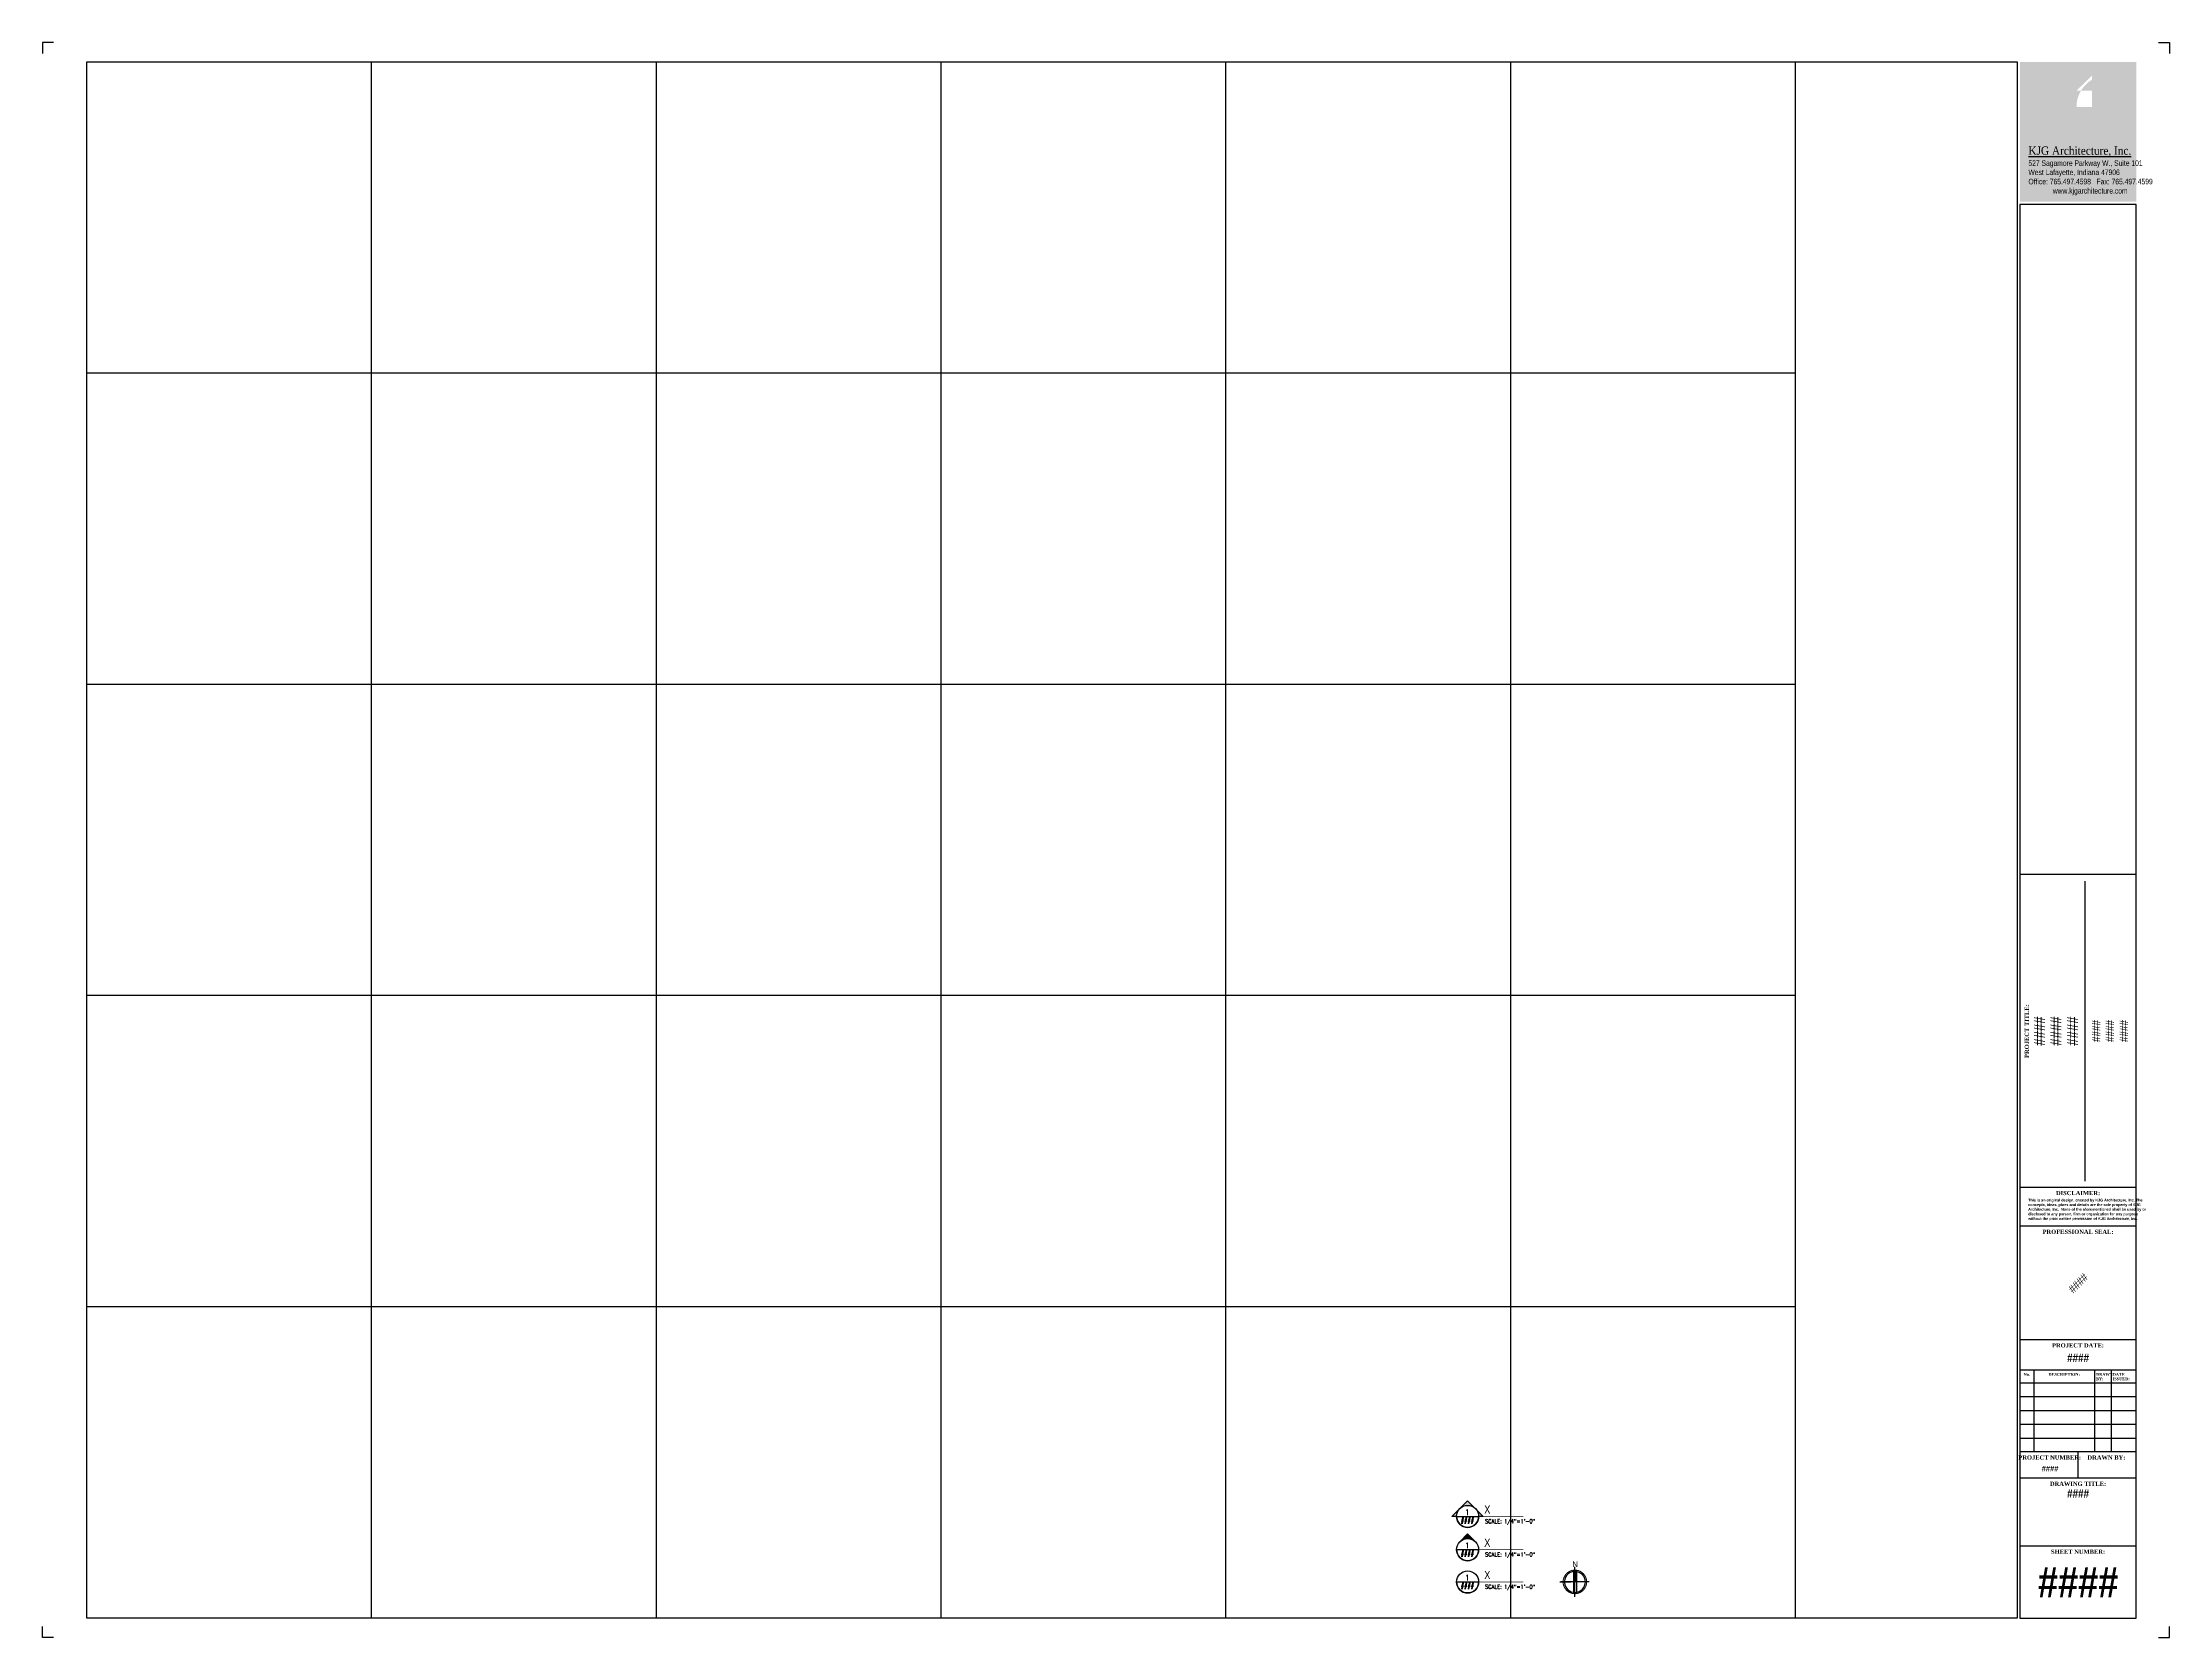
# Paper-space layout '36x48' of a CAD drawing. Header units: inches. Extents: x 0 to 48, y 0 to 36.
import ezdxf
from ezdxf.enums import TextEntityAlignment as Align

# ---------------------------------------------------------------- set-up
doc = ezdxf.new("R2010")
doc.units = ezdxf.units.IN
doc.header["$LTSCALE"] = 0.5
doc.header["$MEASUREMENT"] = 0
doc.layers.get('Defpoints').update_dxf_attribs({"color": 27})
doc.layers.add('A-Anno-Note', color=4, linetype='Continuous')
doc.layers.add('G-Anno-Ttlb', color=7, linetype='Continuous')
doc.layers.add('G-Anno-Nplt', color=140, linetype='Continuous', plot=False)
doc.styles.add('Archstyle', font='romans.shx', dxfattribs={"width": 0.8, "height": 0.09375})
doc.styles.add('Arial', font='arial.ttf', dxfattribs={"width": 0.85})
doc.styles.add('Arial Bold', font='arialbd.ttf', dxfattribs={"width": 0.85})
doc.styles.get("Standard").update_dxf_attribs({"font": 'romans.shx', "width": 0.8})
doc.styles.add('TimesNewRoman', font='timesbd.ttf', dxfattribs={"height": 0.625})

# ---------------------------------------------------------------- blocks, each defined once
blk = doc.blocks.new('BORDER36x48')
at = {"layer": 'G-Anno-Ttlb'}
h = blk.add_hatch(color=7, dxfattribs=at)
h.dxf.hatch_style = 1
edge = h.paths.add_edge_path()
edge.add_line((46.254, 34.546), (45.902, 34.546))
edge.add_arc((46.617, 34.546), 0.715, 149.4179, 180, ccw=False)
edge.add_line((46.002, 34.91), (46.254, 34.91))
edge.add_line((46.254, 34.91), (46.254, 34.546))
h.paths.add_polyline_path([(45.902, 35.261), (46.254, 35.261), (46.254, 34.91), (45.902, 34.91)])
h.paths.add_polyline_path([(44.924, 34.91), (44.924, 35.261), (45.275, 35.261), (45.275, 34.91)])
edge = h.paths.add_edge_path()
edge.add_line((46.605, 34.722), (46.956, 34.722))
edge.add_line((46.956, 34.722), (46.956, 33.831))
edge.add_line((46.956, 33.831), (46.617, 33.831))
edge.add_arc((46.617, 34.546), 0.715, 180, 270, ccw=False)
edge.add_line((45.902, 34.546), (46.254, 34.546))
edge.add_arc((46.617, 34.546), 0.364, 180, 331.1343)
edge.add_line((46.936, 34.371), (46.605, 34.371))
edge.add_line((46.605, 34.371), (46.605, 34.722))
edge = h.paths.add_edge_path()
edge.add_line((46.617, 35.261), (46.956, 35.261))
edge.add_line((46.956, 35.261), (46.956, 34.91))
edge.add_line((46.956, 34.91), (46.617, 34.91))
edge.add_arc((46.617, 34.546), 0.364, 90, 180)
edge.add_line((46.254, 34.546), (46.254, 35.162))
edge.add_arc((46.617, 34.546), 0.715, 90, 120.5821, ccw=False)
h.paths.add_polyline_path([(45.902, 35.261), (45.902, 34.91), (45.29, 34.298), (45.275, 34.313), (45.275, 34.78), (45.757, 35.261)])
h.paths.add_polyline_path([(44.625, 32.406), (47.25, 32.406), (47.25, 35.562), (44.625, 35.562)])
edge = h.paths.add_edge_path()
edge.add_line((46.254, 33.831), (45.757, 33.831))
edge.add_line((45.757, 33.831), (45.29, 34.298))
edge.add_line((45.29, 34.298), (45.538, 34.546))
edge.add_line((45.538, 34.546), (45.902, 34.182))
edge.add_line((45.902, 34.182), (45.902, 34.546))
edge.add_arc((46.617, 34.546), 0.715, 180, 239.4179)
edge.add_line((46.254, 33.931), (46.254, 33.831))
h = blk.add_hatch(color=130, dxfattribs=at)
h.paths.add_polyline_path([(45.275, 35.261), (44.924, 35.261), (44.924, 34.91), (45.275, 34.91)])
h.paths.add_polyline_path([(45.902, 34.91), (45.902, 35.261), (45.757, 35.261), (45.275, 34.78), (45.275, 34.313), (45.29, 34.298)])
h = blk.add_hatch(color=160, dxfattribs=at)
h.paths.add_polyline_path([(45.902, 34.546), (45.902, 34.182), (45.538, 34.546), (45.29, 34.298), (45.757, 33.831), (46.254, 33.831), (46.254, 33.931, -0.265229)])
h.paths.add_polyline_path([(46.254, 35.162, 0.126488), (46.002, 34.91), (46.254, 34.91)])
h.paths.add_polyline_path([(46.254, 35.261), (45.902, 35.261), (45.902, 34.91)])
h = blk.add_hatch(color=130, dxfattribs=at)
h.paths.add_polyline_path([(46.956, 35.261), (46.617, 35.261, 0.134237), (46.254, 35.162), (46.254, 34.546, -0.414214), (46.617, 34.91), (46.956, 34.91)])
h.paths.add_polyline_path([(46.956, 34.722), (46.605, 34.722), (46.605, 34.371), (46.936, 34.371, -0.77522), (46.254, 34.546), (45.902, 34.546, 0.414214), (46.617, 33.831), (46.956, 33.831)])
at = {"layer": 'G-Anno-Nplt'}
for points in [[(0.25, 36), (0, 36), (0, 35.75)], [(47.75, 36), (48, 36), (48, 35.75)], [(0.25, 0), (0, 0), (0, 0.25)], [(47.75, 0), (48, 0), (48, 0.25)]]:
    blk.add_lwpolyline(points, dxfattribs=at)
at = {"layer": 'G-Anno-Ttlb'}
for p, q in [((47.25, 17.218), (44.625, 17.218)), ((47.25, 10.156), (44.625, 10.156)), ((47.25, 9.281), (44.625, 9.281)), ((47.25, 6.718), (44.625, 6.718)), ((47.25, 6.031), (44.625, 6.031)), ((44.937, 6.031), (44.937, 4.187)), ((46.312, 6.031), (46.312, 4.187)), ((46.687, 6.031), (46.687, 4.187)), ((44.625, 5.749), (47.25, 5.749)), ((44.625, 5.437), (47.25, 5.437)), ((44.625, 5.124), (47.25, 5.124)), ((44.625, 4.812), (47.25, 4.812)), ((44.625, 4.499), (47.25, 4.499)), ((47.25, 4.187), (44.625, 4.187)), ((45.937, 3.594), (45.937, 4.187)), ((47.25, 3.594), (44.625, 3.594)), ((47.25, 2.062), (44.625, 2.062))]:
    blk.add_line(p, q, dxfattribs=at)
blk.add_lwpolyline([(44.562, 0.437), (1, 0.437), (1, 35.562), (44.562, 35.562), (44.562, 0.437)], dxfattribs=at)
blk.add_lwpolyline([(44.562, 0.437), (1, 0.437), (1, 35.562), (44.562, 35.562), (44.562, 0.437)], dxfattribs=at)
blk.add_lwpolyline([(44.625, 0.437), (47.25, 0.437), (47.25, 32.343), (44.625, 32.343)], close=True, dxfattribs=at)
at = {"layer": 'G-Anno-Ttlb', "color": 3, "const_width": 0.0312}
blk.add_lwpolyline([(46.094, 10.298), (46.094, 17.076)], dxfattribs=at)
at = {"style": 'Arial', "width": 0.85, "flags": 8}
for tag, p, height, rotation in [('PROJECTNAME1_001', (45.188, 13.357), 0.25, 90), ('PROJECTNAME2_001', (45.563, 13.357), 0.25, 90), ('PROJECTNAME3_001', (45.938, 13.357), 0.25, 90), ('PROJECTADDRESS1_001', (46.438, 13.44), 0.188, 90), ('PROJECTADDRESS2_001', (46.75, 13.44), 0.188, 90), ('PROJECTADDRESS3_001', (47.063, 13.44), 0.188, 90), ('MILESTONE_001', (45.829, 7.758), 0.188, 45)]:
    blk.add_attdef(tag, p, '', height=height, rotation=rotation, dxfattribs=at)
at = {"style": 'Arial Bold', "width": 0.85, "flags": 8}
for tag, p, height in [('DATE_001', (45.69, 6.218), 0.188), ('PROJECT#_001', (45.116, 3.75), 0.125), ('SHEETNAME_001', (45.69, 3.156), 0.188), ('SHT#_001', (45.031, 0.906), 0.688)]:
    blk.add_attdef(tag, p, '', height=height, dxfattribs=at)
at = {"color": 4, "width": 0.85}
for tag, height, style, p in [('REV#1', 0.0938, 'Arial', (44.781, 5.654)), ('REV#2', 0.0938, 'Arial', (44.781, 5.342)), ('REVDRW#1', 0.0938, 'Arial', (46.5, 5.654)), ('REVDRW#2', 0.0938, 'Arial', (46.5, 5.342)), ('REVDATE#1', 0.0938, 'Arial', (46.969, 5.654)), ('REVDATE#2', 0.0938, 'Arial', (46.969, 5.342)), ('REV#3', 0.0938, 'Arial', (44.781, 5.029)), ('REVDRW#3', 0.0938, 'Arial', (46.5, 5.029)), ('REVDATE#3', 0.0938, 'Arial', (46.969, 5.029)), ('REV#4', 0.0938, 'Arial', (44.781, 4.717)), ('REV#5', 0.0938, 'Arial', (44.781, 4.404)), ('REVDRW#4', 0.0938, 'Arial', (46.5, 4.717)), ('REVDRW#5', 0.0938, 'Arial', (46.5, 4.404)), ('REVDATE#4', 0.0938, 'Arial', (46.969, 4.717)), ('REVDATE#5', 0.0938, 'Arial', (46.969, 4.404)), ('AUTHOR', 0.125, 'Arial Bold', (46.57, 3.812))]:
    blk.add_attdef(tag, text='', height=height, dxfattribs=dict(at, style=style)).set_placement(p, align=Align.MIDDLE_CENTER)
at = {"color": 4, "style": 'Arial', "width": 0.85}
for tag, p in [('REVDESC#1-1', (44.989, 5.654)), ('REVDESC#1-2', (44.989, 5.531)), ('REVDESC#2-1', (44.989, 5.342)), ('REVDESC#2-2', (44.989, 5.219)), ('REVDESC#3-1', (44.989, 5.029)), ('REVDESC#3-2', (44.989, 4.906)), ('REVDESC#4-1', (44.989, 4.717)), ('REVDESC#4-2', (44.989, 4.594)), ('REVDESC#5-1', (44.989, 4.404)), ('REVDESC#5-2', (44.989, 4.281))]:
    blk.add_attdef(tag, text='', height=0.0938, dxfattribs=at).set_placement(p, align=Align.MIDDLE_LEFT)
at = {"layer": 'G-Anno-Ttlb', "color": 3, "style": 'TimesNewRoman', "width": 0.85}
blk.add_text('PROJECT TITLE:', height=0.09375, rotation=90, dxfattribs=at).set_placement((44.781, 13.687), align=Align.MIDDLE_CENTER)
for s, height, p in [('DISCLAIMER:', 0.09375, (45.937, 10.031)), ('PROFESSIONAL SEAL:', 0.09375, (45.937, 9.156)), ('PROJECT DATE:', 0.09375, (45.937, 6.593)), ('No.', 0.0625, (44.781, 5.937)), ('DESCRIPTION:', 0.0625, (45.625, 5.937)), ('PROJECT NUMBER:', 0.09375, (45.297, 4.062)), ('DRAWN BY:', 0.0938, (46.578, 4.062)), ('DRAWING TITLE:', 0.09375, (45.937, 3.469)), ('SHEET NUMBER:', 0.09375, (45.937, 1.937))]:
    blk.add_text(s, height=height, dxfattribs=at).set_placement(p, align=Align.MIDDLE_CENTER)
for s, p in [('DRAWN', (46.344, 5.937)), ('BY:', (46.344, 5.837)), ('DATE', (46.719, 5.937)), ('ISSUED:', (46.719, 5.837))]:
    blk.add_text(s, height=0.0625, dxfattribs=at).set_placement(p, align=Align.MIDDLE_LEFT)
at = {"layer": 'G-Anno-Ttlb', "color": 110, "insert": (44.817, 33.654), "char_height": 0.1875, "attachment_point": 1, "style": 'TimesNewRoman'}
blk.add_mtext_dynamic_manual_height_columns('{\\fTimes New Roman|b0|i0|c0|p18;\\W0.9;\\LKJG Architecture, Inc.}\\P{\\fArial Narrow|b0|i0|c0|p34;\\H0.66667x;\\W0.85;527 Sagamore Parkway W., Suite 101\\PWest Lafayette, Indiana 47906\\POffice: 765.497.4598   Fax: 765.497.4599\\P             www.kjgarchitecture.com}', width=2.81654, gutter_width=3.125, heights=[0], dxfattribs=at)
at = {"layer": 'G-Anno-Ttlb', "color": 3, "insert": (44.812, 9.903), "char_height": 0.0625, "width": 2.40473, "attachment_point": 1, "style": 'Arial'}
blk.add_mtext('{\\Fsasb____.pfb|c0;This is an original design, created by KJG Architecture, Inc. The concepts, ideas, plans and details are the sole property of KJG Architecture, Inc.  None of the aforementioned shall be used by or disclosed to any person, firm or organization for any purpose without the prior written permission of KJG Architecture, Inc.}', dxfattribs=at)
blk = doc.blocks.new('KJG Plan Title')
blk.add_line((-0.25, 0), (0.25, 0))
at = {"const_width": 0.0156}
blk.add_lwpolyline([(0.25, 0), (1.262, 0)], dxfattribs=at)
blk.add_circle((0, 0), 0.25)
blk.add_arc((0, 0), 0.25, 180, 0)
at = {"style": 'Archstyle', "width": 0.8}
blk.add_text('SCALE:', height=0.0938, dxfattribs=at).set_placement((0.395, -0.156))
at = {"width": 0.8}
for tag, p, height, style in [('2', (0.375, 0.312), 0.188, 'Arial'), ('1', (0.375, 0.062), 0.188, 'Arial'), ('1/X"=1\'-0"', (0.824, -0.156), 0.0938, 'Archstyle')]:
    blk.add_attdef(tag, p, '', height=height, dxfattribs=dict(at, style=style))
at = {"style": 'Archstyle', "width": 0.8}
blk.add_attdef('#', text='', height=0.125, dxfattribs=at).set_placement((-0.004, 0.094), align=Align.MIDDLE_CENTER)
at = {"width": 0.8}
blk.add_attdef('#_001', (-0.154, -0.134), '', height=0.0938, dxfattribs=at)
blk = doc.blocks.new('KJG Elevation Title')
at = {"linetype": 'ByBlock', "lineweight": -2}
blk.add_hatch(color=0, dxfattribs=at).paths.add_polyline_path([(0, 0.354), (-0.177, 0.177, -0.414214), (0.177, 0.177)])
blk.add_line((-0.25, 0), (0.25, 0))
at = {"color": 0, "linetype": 'ByBlock', "lineweight": -2}
blk.add_lwpolyline([(-0.177, 0.177), (0, 0.354), (0.177, 0.177)], dxfattribs=at)
at = {"const_width": 0.0156}
blk.add_lwpolyline([(0.25, 0), (1.262, 0)], dxfattribs=at)
blk.add_circle((0, 0), 0.25)
blk.add_arc((0, 0), 0.25, 180, 0)
at = {"style": 'Archstyle', "width": 0.8}
blk.add_text('SCALE:', height=0.0938, dxfattribs=at).set_placement((0.395, -0.156))
at = {"width": 0.8}
for tag, p, height, style in [('2', (0.375, 0.312), 0.188, 'Arial'), ('1', (0.375, 0.062), 0.188, 'Arial'), ('1/X"=1\'-0"', (0.824, -0.156), 0.0938, 'Archstyle')]:
    blk.add_attdef(tag, p, '', height=height, dxfattribs=dict(at, style=style))
at = {"style": 'Archstyle', "width": 0.8}
blk.add_attdef('#', text='', height=0.125, dxfattribs=at).set_placement((-0.004, 0.094), align=Align.MIDDLE_CENTER)
at = {"width": 0.8}
blk.add_attdef('#_001', (-0.154, -0.134), '', height=0.0938, dxfattribs=at)
blk = doc.blocks.new('Anno_Arrow_A2')
at = {"linetype": 'ByBlock', "lineweight": -2}
h = blk.add_hatch(color=0, dxfattribs=at)
h.paths.add_polyline_path([(-1.77, 1.77), (-3.54, 0), (-2.5, 0, -0.198912)])
h.paths.add_polyline_path([(0, 3.54), (-1.77, 1.77, -0.414214), (1.77, 1.77)])
h.paths.add_polyline_path([(2.37, 1.16), (2.25, 1.1, -0.114349), (2.5, 0), (3.54, 0)])
h.paths.add_polyline_path([(1.77, 1.77, -0.082683), (2.25, 1.1), (2.37, 1.16)])
at = {"color": 0, "linetype": 'ByBlock', "lineweight": -2}
blk.add_lwpolyline([(-2.5, 0), (-3.54, 0), (0, 3.54), (3.54, 0), (2.5, 0)], dxfattribs=at)
blk = doc.blocks.new('KJG Section Title')
blk.add_line((-0.25, 0), (0.25, 0))
at = {"const_width": 0.0156}
blk.add_lwpolyline([(0.25, 0), (1.262, 0)], dxfattribs=at)
blk.add_circle((0, 0), 0.25)
blk.add_arc((0, 0), 0.25, 180, 0)
at = {"xscale": 0.1, "yscale": 0.1, "zscale": 0.1}
blk.add_blockref('Anno_Arrow_A2', (0, 0), dxfattribs=at)
at = {"style": 'Archstyle', "width": 0.8}
blk.add_text('SCALE:', height=0.0938, dxfattribs=at).set_placement((0.395, -0.156))
at = {"width": 0.8}
for tag, p, height, style in [('2', (0.375, 0.312), 0.188, 'Arial'), ('1', (0.375, 0.062), 0.188, 'Arial'), ('1/X"=1\'-0"', (0.824, -0.156), 0.0938, 'Archstyle')]:
    blk.add_attdef(tag, p, '', height=height, dxfattribs=dict(at, style=style))
at = {"style": 'Archstyle', "width": 0.8}
blk.add_attdef('#', text='', height=0.125, dxfattribs=at).set_placement((-0.004, 0.094), align=Align.MIDDLE_CENTER)
at = {"width": 0.8}
blk.add_attdef('#_001', (-0.154, -0.134), '', height=0.0938, dxfattribs=at)
blk = doc.blocks.new('KJG North Arrow')
at = {"layer": 'A-Anno-Note'}
for p, q in [((-0.346, 0), (-0.094, 0)), ((-0.098, 0), (-0.321, 0)), ((0.321, 0), (-0.321, 0)), ((-0.036, 0.264), (-0.036, -0.235)), ((-0.02, 0.254), (-0.02, 0)), ((-0.004, -0.34), (-0.004, 0.34)), ((0.013, 0.254), (0.013, 0)), ((0.029, 0.264), (0.029, -0.235))]:
    blk.add_line(p, q, dxfattribs=at)
at = {"layer": 'A-Anno-Note', "const_width": 0.0227}
blk.add_lwpolyline([(-0.004, -0.266, 1), (-0.004, 0.266, 1)], format="xyb", close=True, dxfattribs=at)
at = {"layer": 'A-Anno-Note'}
blk.add_arc((-0.004, 0), 0.237, 184.0608, 175.9392, dxfattribs=at)
blk.add_solid([(-0.02, 0), (0.013, 0), (-0.02, 0.254), (0.013, 0.254)], dxfattribs=at)
at = {"layer": 'A-Anno-Note', "style": 'Arial', "width": 0.85}
blk.add_text('N', height=0.125, dxfattribs=at).set_placement((0.002, 0.401), align=Align.MIDDLE_CENTER)

psp = doc.layouts.new('36x48')

# ---------------------------------------------------------------- linework, layer by layer
psp.add_line((39.562, 0.437), (39.562, 35.562))
at = {"layer": 'Defpoints'}
for p, q in [((7.427, 0.437), (7.427, 35.562)), ((13.854, 0.437), (13.854, 35.562)), ((20.281, 0.437), (20.281, 35.562)), ((26.708, 0.437), (26.708, 35.562)), ((33.135, 0.437), (33.135, 35.562)), ((39.562, 28.537), (1, 28.537)), ((39.562, 21.512), (1, 21.512)), ((39.562, 14.487), (1, 14.487)), ((39.562, 7.462), (1, 7.462))]:
    psp.add_line(p, q, dxfattribs=at)

# ---------------------------------------------------------------- block references
ref = psp.add_blockref('BORDER36x48', (0, 0))
ref.add_attrib('SHT#_001', '####', (45.031, 0.906), dxfattribs={"height": 0.6875, "style": 'Arial Bold', "width": 0.85})
ref.add_attrib('SHEETNAME_001', '####', (45.69, 3.156), dxfattribs={"height": 0.1875, "style": 'Arial Bold', "width": 0.85})
ref.add_attrib('PROJECT#_001', '####', (45.116, 3.75), dxfattribs={"height": 0.125, "style": 'Arial Bold', "width": 0.85})
ref.add_attrib('MILESTONE_001', '####', (45.829, 7.758), dxfattribs={"height": 0.1875, "rotation": 45, "style": 'Arial', "width": 0.85})
ref.add_attrib('DATE_001', '####', (45.69, 6.218), dxfattribs={"height": 0.1875, "style": 'Arial Bold', "width": 0.85})
ref.add_attrib('PROJECTNAME1_001', '####', (45.188, 13.357), dxfattribs={"height": 0.25, "rotation": 90, "style": 'Arial', "width": 0.85})
ref.add_attrib('PROJECTNAME2_001', '####', (45.563, 13.357), dxfattribs={"height": 0.25, "rotation": 90, "style": 'Arial', "width": 0.85})
ref.add_attrib('PROJECTNAME3_001', '####', (45.938, 13.357), dxfattribs={"height": 0.25, "rotation": 90, "style": 'Arial', "width": 0.85})
ref.add_attrib('PROJECTADDRESS1_001', '####', (46.438, 13.44), dxfattribs={"height": 0.1875, "rotation": 90, "style": 'Arial', "width": 0.85})
ref.add_attrib('PROJECTADDRESS2_001', '####', (46.75, 13.44), dxfattribs={"height": 0.1875, "rotation": 90, "style": 'Arial', "width": 0.85})
ref.add_attrib('PROJECTADDRESS3_001', '####', (47.063, 13.44), dxfattribs={"height": 0.1875, "rotation": 90, "style": 'Arial', "width": 0.85})
at = {"layer": 'A-Anno-Note'}
for name, p in [('KJG Section Title', (32.16, 2.732)), ('KJG Elevation Title', (32.16, 1.982)), ('KJG Plan Title', (32.16, 1.254))]:
    psp.add_blockref(name, p, dxfattribs=at).add_auto_attribs({'#': '1', '1': 'X', '1/X"=1\'-0"': '1/4"=1\'-0"', '#_001': '####'})
psp.add_blockref('KJG North Arrow', (34.586, 1.254), dxfattribs=at)

doc.saveas('drawing.dxf')
